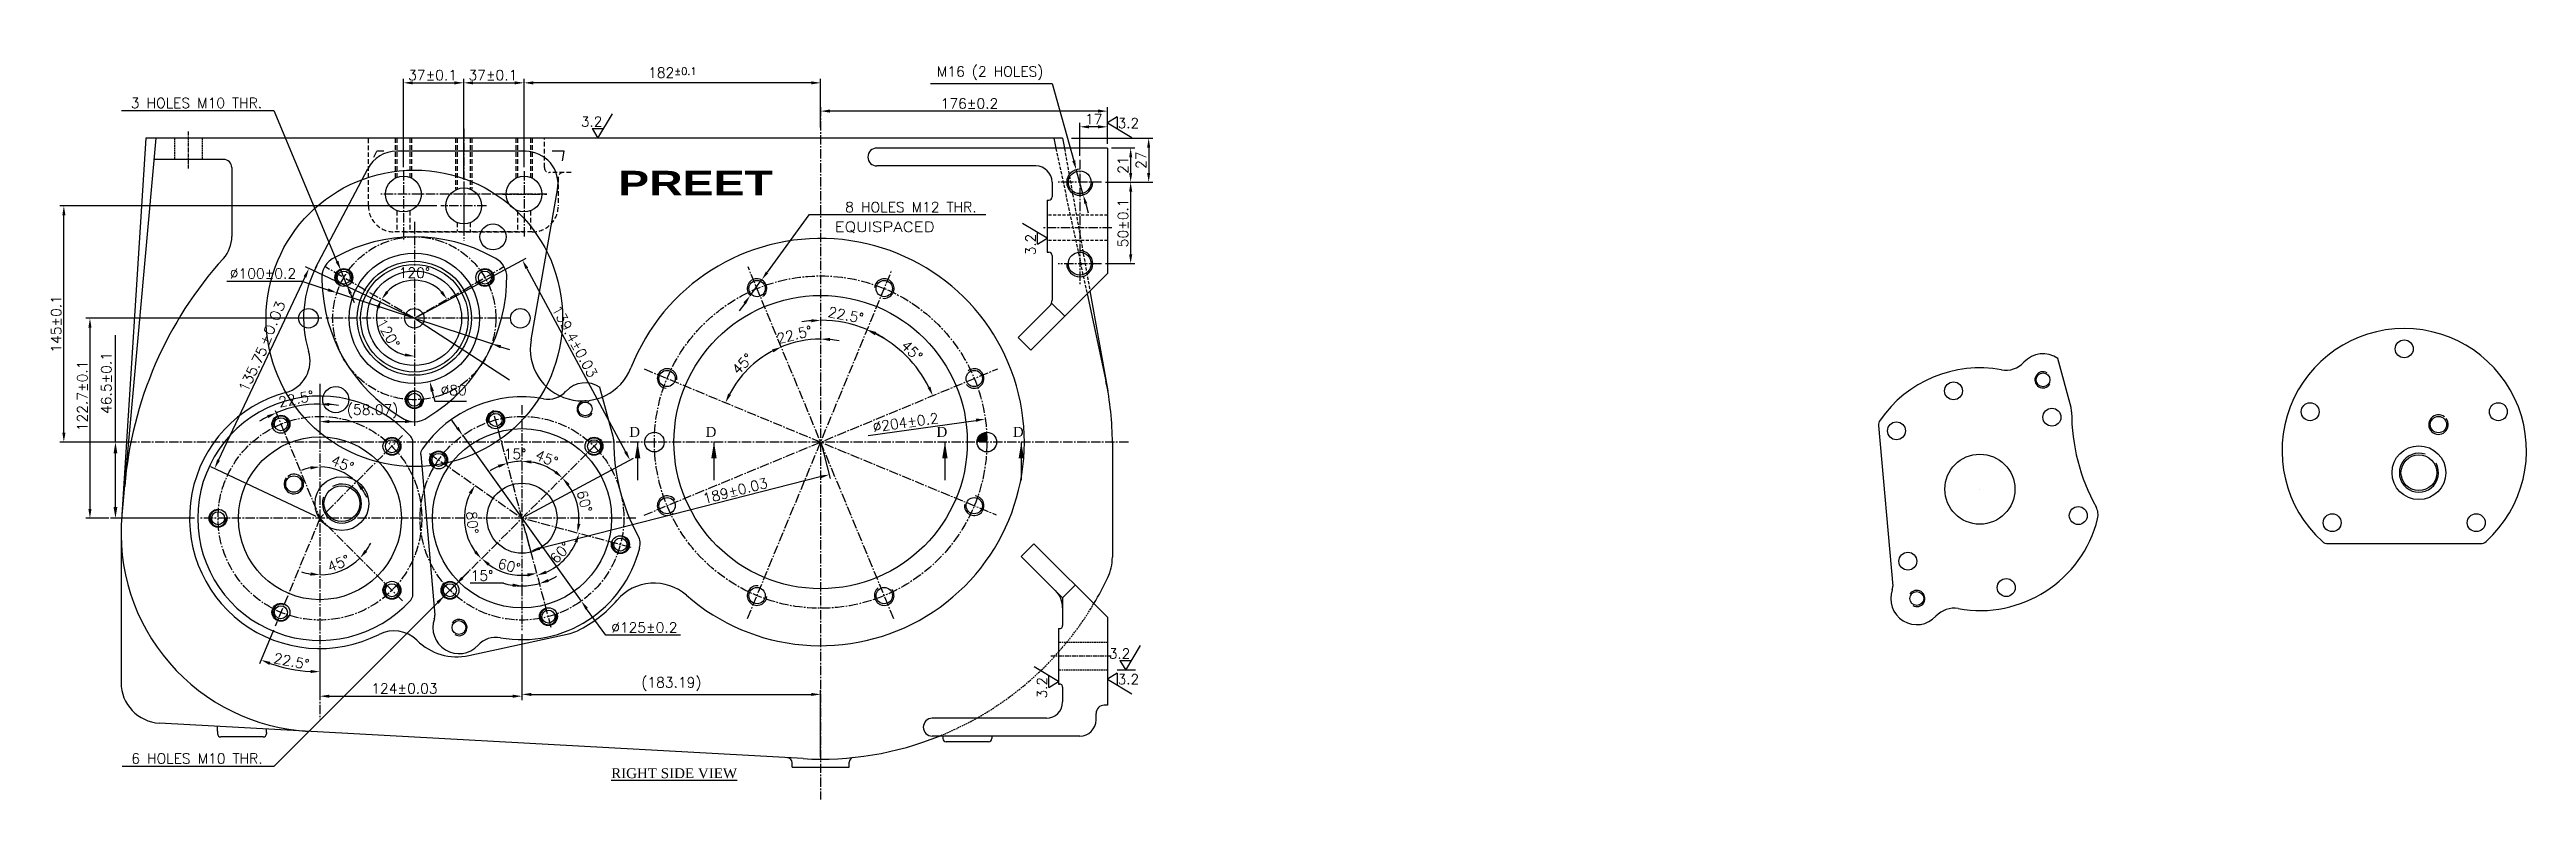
# Model space of a CAD drawing. Header units: millimetres. Extents: x -4466 to 20635, y -2270 to 9154.
# Drawn here: x 3849 to 5369, y 724 to 1184 of the extents above; entities that cross this region are included whole.
import ezdxf
from ezdxf.enums import TextEntityAlignment as Align

# ---------------------------------------------------------------- set-up
doc = ezdxf.new("R2010")
doc.units = ezdxf.units.MM
doc.header["$LTSCALE"] = 0.3
doc.header["$PDSIZE"] = -50
for name, pattern in [('CENTER2', [28.575, 19.05, -3.175, 3.175, -3.175]), ('HIDDEN', [9.525, 6.35, -3.175]), ('HIDDEN2', [4.7625, 3.175, -1.5875])]:
    doc.linetypes.add(name, pattern=pattern)
doc.layers.add('AM_5', color=3, linetype='Continuous', lineweight=25)
for name, color, linetype in [('center', 1, 'CENTER2'), ('dim', 7, 'Continuous'), ('h', 4, 'HIDDEN'), ('hidden', 4, 'HIDDEN2')]:
    doc.layers.add(name, color=color, linetype=linetype)
doc.styles.add('ARIAL-BLACK', font='')
doc.styles.add('ROMANTIC', font='romantic.ttf')
doc.styles.add('rs', font='romans.shx')
doc.styles.get("Standard").update_dxf_attribs({"font": 'romans.shx'})
doc.styles.get('ARIAL-BLACK').set_extended_font_data('Arial Black')
doc.dimstyles.new('AM_ISO$3', dxfattribs={"dimtxt": 2.5, "dimasz": 2.5, "dimexe": 1, "dimexo": 1, "dimgap": 1.5, "dimtad": 1, "dimtoh": 1, "dimdsep": 46, "dimtxsty": 'Standard', "dimcen": 0, "dimclrd": 256, "dimclre": 256, "dimclrt": 2, "dimadec": 3, "dimazin": 2, "dimtp": 0.1, "dimtm": 0.1, "dimtfac": 0.71, "dimtofl": 0, "dimtmove": 0, "dimatfit": 0, "dimfxl": 1, "dimlwd": -1, "dimlwe": -1, "dimarcsym": 1})
doc.dimstyles.new('ISO-25', dxfattribs={"dimscale": 2.5, "dimtxt": 2.5, "dimasz": 2.5, "dimexe": 0.7, "dimexo": 0.625, "dimtad": 1, "dimdec": 3, "dimlfac": -1, "dimzin": 9, "dimdsep": 46, "dimtxsty": 'Standard', "dimcen": 2.5, "dimclrd": 1, "dimclre": 1, "dimclrt": 7, "dimazin": 0, "dimtfac": 0.65, "dimtdec": 3, "dimtmove": 0, "dimatfit": 3, "dimfxl": 0.7, "dimtolj": 1, "dimarcsym": 0})
doc.dimstyles.new('sarab', dxfattribs={"dimscale": 3, "dimtxt": 2.5, "dimasz": 2.3, "dimexe": 1, "dimexo": 1, "dimtad": 1, "dimdec": 3, "dimdsep": 46, "dimtxsty": 'rs', "dimcen": 0, "dimclrd": 1, "dimclre": 1, "dimclrt": 7, "dimadec": 3, "dimazin": 2, "dimtfac": 1, "dimtdec": 3, "dimtmove": 0, "dimatfit": 3, "dimfxl": 1, "dimarcsym": 0})

msp = doc.modelspace()

# ---------------------------------------------------------------- texts
for p in [(4174.83449, 1136.78822), (4504.19189, 1135.90308), (4498.76461, 810.28823), (4504.19189, 794.5032)]:
    msp.add_text('3.2', height=6.1).set_placement(p)
at = {"style": 'ARIAL-BLACK', "width": 1.236616}
msp.add_text('PREET', height=15, dxfattribs=at).set_placement((4197.61832, 1094.667), (4292.62944, 1094.667), align=Align.FIT)
at = {"width": 1.2}
msp.add_text('EQUISPACED', height=6.25, dxfattribs=at).set_placement((4330.48403, 1072.15295))
for p in [(4453.75667, 1057.88162), (4460.75667, 785.846)]:
    msp.add_text('3.2', height=6.1, rotation=90).set_placement(p)
msp.add_text('%%P0.03', height=6.125, rotation=67.8, dxfattribs=at).set_placement((3982.77631, 1001.53347))
at = {"style": 'ROMANTIC'}
for s, p in [('D', (4204.38869, 946.37374)), ('D', (4251.25747, 946.37374)), ('D', (4392.95876, 946.37374)), ('D', (4439.82754, 946.37374)), ('%%URIGHT SIDE VIEW', (4193.34334, 736.87889))]:
    msp.add_text(s, height=6.1, dxfattribs=at).set_placement(p)
at = {"char_height": 6.25, "attachment_point": 5, "rotation": 90, "style": 'rs'}
for s, insert in [('122.7±0.1', (3868.84846, 971.4986)), ('46.5±0.1', (3883.55739, 979.42944))]:
    msp.add_mtext(s, dxfattribs=dict(at, insert=insert))
at = {"color": 7, "insert": (4269.48786, 913.28136), "char_height": 6.25, "attachment_point": 5, "rotation": 14.31179014, "style": 'rs'}
msp.add_mtext('189±0.03', dxfattribs=at)

# ---------------------------------------------------------------- blocks, each defined once
blk = doc.blocks.new('*D237')
at = {"color": 1, "lineweight": -2, "transparency": 16777216}
for p, q in [((4321.9, 1136.2), (4321.9, 1148.8)), ((4492.1, 1146.3), (4327.6, 1146.3)), ((4497.9, 1126.2), (4497.9, 1148.8))]:
    blk.add_line(p, q, dxfattribs=at)
at = {"color": 1, "transparency": 16777216}
for points in [[(4327.6, 1147.3), (4327.6, 1145.4), (4321.9, 1146.3)], [(4492.1, 1147.3), (4492.1, 1145.4), (4497.9, 1146.3)]]:
    blk.add_solid(points, dxfattribs=at)
at = {"layer": 'Defpoints', "color": 0, "transparency": 16777216}
for p in [(4321.9, 1146.3), (4321.9, 1133.7), (4497.9, 1123.7)]:
    blk.add_point(p, dxfattribs=at)
at = {"color": 7, "transparency": 16777216, "insert": (4413.2, 1151), "char_height": 6.25, "attachment_point": 5, "style": 'rs'}
blk.add_mtext('176±0.2', dxfattribs=at)
blk = doc.blocks.new('*D260')
at = {"color": 1, "lineweight": -2, "transparency": 16777216}
blk.add_line((4351.1, 947.2), (4417.2, 956.5), dxfattribs=at)
at = {"color": 1, "transparency": 16777216}
blk.add_solid([(4417.1, 957.5), (4417.3, 955.6), (4422.9, 957.3)], dxfattribs=at)
at = {"layer": 'Defpoints', "color": 0, "transparency": 16777216}
for p in [(4422.9, 957.3), (4220.9, 929)]:
    blk.add_point(p, dxfattribs=at)
at = {"color": 7, "transparency": 16777216, "insert": (4374, 955.2), "char_height": 6.25, "attachment_point": 5, "rotation": 7.9745, "style": 'rs'}
blk.add_mtext('∅204±0.2', dxfattribs=at)
blk = doc.blocks.new('*D238')
at = {"color": 1, "lineweight": -2, "transparency": 16777216}
for p, q in [((4314.6, 1082.7), (4289, 1047.4)), ((4423.3, 1082.7), (4314.6, 1082.7)), ((4278.6, 1033), (4285.7, 1042.7)), ((4275.3, 1028.3), (4271.9, 1023.7))]:
    blk.add_line(p, q, dxfattribs=at)
at = {"color": 1, "transparency": 16777216}
for points in [[(4288.3, 1047.9), (4289.8, 1046.8), (4285.7, 1042.7)], [(4274.5, 1028.9), (4276, 1027.8), (4278.6, 1033)]]:
    blk.add_solid(points, dxfattribs=at)
at = {"layer": 'Defpoints', "color": 0, "transparency": 16777216}
for p in [(4285.7, 1042.7), (4278.6, 1033)]:
    blk.add_point(p, dxfattribs=at)
at = {"color": 7, "transparency": 16777216, "insert": (4377.3, 1087.4), "char_height": 6.25, "attachment_point": 5, "style": 'rs'}
blk.add_mtext('8 HOLES M12 THR. ', dxfattribs=at)
blk = doc.blocks.new('*D261')
at = {"color": 1, "lineweight": -2, "transparency": 16777216}
for start, end in [(114.4129, 123.8258), (90, 105), (71.1742, 80.5871)]:
    blk.add_arc((4138.6, 896.4), 35, start, end, dxfattribs=at)
at = {"color": 1, "transparency": 16777216}
for points in [[(4123.8, 929.2), (4124.5, 927.4), (4129.6, 930.2)], [(4144.3, 930), (4144.4, 931.9), (4138.6, 931.4)]]:
    blk.add_solid(points, dxfattribs=at)
at = {"layer": 'Defpoints', "color": 0, "transparency": 16777216}
for p in [(4120.9, 962.7), (4138.6, 965.8), (4132.6, 930.9), (4138.6, 827.7), (4156.6, 829.4)]:
    blk.add_point(p, dxfattribs=at)
at = {"color": 7, "transparency": 16777216, "insert": (4134.4, 935.9), "char_height": 6.25, "attachment_point": 5, "style": 'rs'}
blk.add_mtext('15°', dxfattribs=at)
blk = doc.blocks.new('*D262')
at = {"color": 1, "lineweight": -2, "transparency": 16777216}
blk.add_arc((4138.6, 896.4), 35, 54.4127, 80.5873, dxfattribs=at)
at = {"color": 1, "transparency": 16777216}
for points in [[(4144.3, 930), (4144.4, 931.9), (4138.6, 931.4)], [(4159.7, 925.6), (4158.4, 924.2), (4163.4, 921.2)]]:
    blk.add_solid(points, dxfattribs=at)
at = {"layer": 'Defpoints', "color": 0, "transparency": 16777216}
for p in [(4138.6, 965.8), (4187.2, 945), (4156.2, 926.8), (4089.6, 847.3), (4138.6, 827.7)]:
    blk.add_point(p, dxfattribs=at)
at = {"color": 7, "transparency": 16777216, "insert": (4153.8, 933.1), "char_height": 6.25, "attachment_point": 5, "rotation": 337.5, "style": 'rs'}
blk.add_mtext('45°', dxfattribs=at)
blk = doc.blocks.new('*D263')
at = {"color": 1, "lineweight": -2, "transparency": 16777216}
blk.add_arc((4138.6, 896.4), 35, 354.4127, 35.5873, dxfattribs=at)
at = {"color": 1, "transparency": 16777216}
for points in [[(4166.4, 916.2), (4167.9, 917.4), (4163.4, 921.2)], [(4174.5, 892.8), (4172.6, 893.2), (4172.5, 887.3)]]:
    blk.add_solid(points, dxfattribs=at)
at = {"layer": 'Defpoints', "color": 0, "transparency": 16777216}
for p in [(4187.2, 945), (4173.5, 899.5), (4138.6, 896.4), (4205.7, 878.4), (4089.6, 847.3)]:
    blk.add_point(p, dxfattribs=at)
at = {"color": 7, "transparency": 16777216, "insert": (4177, 906.7), "char_height": 6.25, "attachment_point": 5, "rotation": 285, "style": 'rs'}
blk.add_mtext('60°', dxfattribs=at)
blk = doc.blocks.new('*D264')
at = {"color": 1, "lineweight": -2, "transparency": 16777216}
blk.add_arc((4138.6, 896.4), 36.3, 294.0948, 335.9052, dxfattribs=at)
at = {"color": 1, "transparency": 16777216}
for points in [[(4170.8, 881.9), (4172.6, 881.3), (4173.7, 887)], [(4153.8, 862.4), (4153.1, 864.2), (4148, 861.4)]]:
    blk.add_solid(points, dxfattribs=at)
at = {"layer": 'Defpoints', "color": 0, "transparency": 16777216}
for p in [(4120.9, 962.7), (4138.6, 896.4), (4159.4, 866.7), (4205.7, 878.4), (4156.6, 829.4)]:
    blk.add_point(p, dxfattribs=at)
at = {"color": 7, "transparency": 16777216, "insert": (4162.2, 875.3), "char_height": 6.25, "attachment_point": 5, "rotation": 48.1478, "style": 'rs'}
blk.add_mtext('60°', dxfattribs=at)
blk = doc.blocks.new('*D265')
at = {"color": 1, "lineweight": -2, "transparency": 16777216}
blk.add_line((4127.3, 856.5), (4106.8, 856.5), dxfattribs=at)
for start, end in [(254.0732, 270), (254.1117, 262.0559), (270, 285), (292.9441, 300.8883)]:
    blk.add_arc((4138.6, 896.4), 41.5, start, end, dxfattribs=at)
at = {"color": 1, "transparency": 16777216}
for points in [[(4133, 856.3), (4132.8, 854.3), (4138.6, 854.9)], [(4155.1, 857.3), (4154.5, 859.1), (4149.4, 856.3)]]:
    blk.add_solid(points, dxfattribs=at)
at = {"layer": 'Defpoints', "color": 0, "transparency": 16777216}
for p in [(4120.9, 962.7), (4138.6, 965.8), (4145.8, 855.5), (4138.6, 827.7), (4156.6, 829.4)]:
    blk.add_point(p, dxfattribs=at)
at = {"color": 7, "transparency": 16777216, "insert": (4114.1, 861.2), "char_height": 6.25, "attachment_point": 5, "style": 'rs'}
blk.add_mtext('15°', dxfattribs=at)
blk = doc.blocks.new('*D266')
at = {"color": 1, "lineweight": -2, "transparency": 16777216}
blk.add_arc((4138.6, 896.4), 35, 234.4254, 275.5746, dxfattribs=at)
at = {"color": 1, "transparency": 16777216}
for points in [[(4117.7, 867.2), (4118.9, 868.7), (4113.9, 871.7)], [(4141.9, 862.5), (4142.2, 860.6), (4147.7, 862.6)]]:
    blk.add_solid(points, dxfattribs=at)
at = {"layer": 'Defpoints', "color": 0, "transparency": 16777216}
for p in [(4120.9, 962.7), (4187.2, 945), (4123.9, 864.7), (4089.6, 847.3), (4156.6, 829.4)]:
    blk.add_point(p, dxfattribs=at)
at = {"color": 7, "transparency": 16777216, "insert": (4130.8, 867.1), "char_height": 6.25, "attachment_point": 5, "rotation": 345, "style": 'rs'}
blk.add_mtext('60°', dxfattribs=at)
blk = doc.blocks.new('*D267')
at = {"color": 1, "lineweight": -2, "transparency": 16777216}
for p, q in [((4098, 855.7), (4090.9, 848.7)), ((4102, 859.8), (4106.1, 863.9)), ((3986.6, 744.2), (4086.9, 844.6)), ((3893.4, 744.2), (3986.6, 744.2))]:
    blk.add_line(p, q, dxfattribs=at)
at = {"color": 1, "transparency": 16777216}
for points in [[(4101.4, 860.5), (4102.7, 859.1), (4098, 855.7)], [(4086.2, 845.3), (4087.5, 843.9), (4090.9, 848.7)]]:
    blk.add_solid(points, dxfattribs=at)
at = {"layer": 'Defpoints', "color": 0, "transparency": 16777216}
for p in [(4098, 855.7), (4090.9, 848.7)]:
    blk.add_point(p, dxfattribs=at)
at = {"color": 7, "transparency": 16777216, "insert": (3939.2, 748.9), "char_height": 6.25, "attachment_point": 5, "style": 'rs'}
blk.add_mtext('6 HOLES M10 THR.', dxfattribs=at)
blk = doc.blocks.new('*D268')
at = {"color": 1, "lineweight": -2, "transparency": 16777216}
for start, end in [(117.2032, 121.9063), (90, 112.5), (80.5937, 85.2968)]:
    blk.add_arc((4014.6, 896.4), 70.1, start, end, dxfattribs=at)
at = {"color": 1, "transparency": 16777216}
for points in [[(3982.2, 959.6), (3983, 957.9), (3987.8, 961.1)], [(4020.3, 965.3), (4020.4, 967.2), (4014.6, 966.5)]]:
    blk.add_solid(points, dxfattribs=at)
at = {"layer": 'Defpoints', "color": 0, "transparency": 16777216}
for p in [(4014.6, 979), (3987.2, 962.7), (4005.5, 965.9), (4014.6, 896.4), (4014.6, 773.1)]:
    blk.add_point(p, dxfattribs=at)
at = {"color": 7, "transparency": 16777216, "insert": (4000.1, 969.7), "char_height": 6.25, "attachment_point": 5, "rotation": 11.25, "style": 'rs'}
blk.add_mtext('22.5°', dxfattribs=at)
blk = doc.blocks.new('*D269')
at = {"color": 1, "lineweight": -2, "transparency": 16777216}
for start, end in [(100.4764, 110.9529), (45, 90), (24.0471, 34.5236)]:
    blk.add_arc((4014.6, 896.4), 31.5, start, end, dxfattribs=at)
at = {"color": 1, "transparency": 16777216}
for points in [[(4008.8, 928.3), (4009, 926.4), (4014.6, 927.9)], [(4039.8, 913.6), (4041.3, 914.9), (4036.9, 918.7)]]:
    blk.add_solid(points, dxfattribs=at)
at = {"layer": 'Defpoints', "color": 0, "transparency": 16777216}
for p in [(4014.6, 979), (4065.3, 947.1), (4030.4, 923.7), (4014.6, 896.4), (4014.6, 773.1)]:
    blk.add_point(p, dxfattribs=at)
at = {"color": 7, "transparency": 16777216, "insert": (4028.5, 929.8), "char_height": 6.25, "attachment_point": 5, "rotation": 337.5, "style": 'rs'}
blk.add_mtext('45°', dxfattribs=at)
blk = doc.blocks.new('*D270')
at = {"color": 1, "lineweight": -2, "transparency": 16777216}
blk.add_line((3986.2, 827.8), (3977.6, 807.1), dxfattribs=at)
blk.add_arc((4014.6, 896.4), 94.2, 250.9979, 266.5021, dxfattribs=at)
at = {"color": 1, "transparency": 16777216}
for points in [[(3983.6, 806.4), (3984.3, 808.2), (3978.6, 809.4)], [(4008.9, 803.3), (4008.9, 801.4), (4014.6, 802.2)]]:
    blk.add_solid(points, dxfattribs=at)
at = {"layer": 'Defpoints', "color": 0, "transparency": 16777216}
for p in [(4014.6, 979), (4014.6, 896.4), (3987.2, 830.2), (3990.3, 805.4), (4014.6, 773.1)]:
    blk.add_point(p, dxfattribs=at)
at = {"color": 7, "transparency": 16777216, "insert": (3997.2, 808.6), "char_height": 6.25, "attachment_point": 5, "rotation": 348.75, "style": 'rs'}
blk.add_mtext('22.5°', dxfattribs=at)
blk = doc.blocks.new('*D247')
at = {"color": 1, "lineweight": -2, "transparency": 16777216}
for start, end in [(270, 315), (324.5114, 334.0227), (250.9773, 260.4886)]:
    blk.add_arc((4014.6, 896.4), 34.7, start, end, dxfattribs=at)
at = {"color": 1, "transparency": 16777216}
for points in [[(4043.6, 875.7), (4042.1, 876.9), (4039.2, 871.9)], [(4009, 863.2), (4008.8, 861.2), (4014.6, 861.7)]]:
    blk.add_solid(points, dxfattribs=at)
at = {"layer": 'Defpoints', "color": 0, "transparency": 16777216}
for p in [(4014.6, 979), (4014.6, 896.4), (4023.6, 862.9), (4065.3, 845.7), (4014.6, 773.1)]:
    blk.add_point(p, dxfattribs=at)
at = {"color": 7, "transparency": 16777216, "insert": (4026.1, 868.7), "char_height": 6.25, "attachment_point": 5, "rotation": 22.5, "style": 'rs'}
blk.add_mtext('45°', dxfattribs=at)
blk = doc.blocks.new('*D248')
at = {"color": 1, "lineweight": -2, "transparency": 16777216}
blk.add_arc((4072.6, 1019.2), 23.3, 44.2052, 135.7948, dxfattribs=at)
at = {"color": 1, "transparency": 16777216}
for points in [[(4056.7, 1034.8), (4055.2, 1035.9), (4052.5, 1030.8)], [(4090, 1035.9), (4088.5, 1034.8), (4092.7, 1030.8)]]:
    blk.add_solid(points, dxfattribs=at)
at = {"layer": 'Defpoints', "color": 0, "transparency": 16777216}
for p in [(4017.7, 1050.9), (4127.5, 1050.9), (4080.5, 1041), (4072.6, 1019.2), (4072.6, 1019.2)]:
    blk.add_point(p, dxfattribs=at)
at = {"color": 7, "transparency": 16777216, "insert": (4072.6, 1047.1), "char_height": 6.25, "attachment_point": 5, "style": 'rs'}
blk.add_mtext('120°', dxfattribs=at)
blk = doc.blocks.new('*D249')
at = {"color": 1, "lineweight": -2, "transparency": 16777216}
for p, q in [((3892.9, 1146.6), (3986.4, 1146.6)), ((3986.4, 1146.6), (4025.1, 1054.1)), ((4031.2, 1039.5), (4027.4, 1048.8)), ((4033.4, 1034.2), (4035.7, 1028.9))]:
    blk.add_line(p, q, dxfattribs=at)
at = {"color": 1, "transparency": 16777216}
for points in [[(4026, 1054.4), (4024.3, 1053.7), (4027.4, 1048.8)], [(4034.3, 1034.6), (4032.6, 1033.9), (4031.2, 1039.5)]]:
    blk.add_solid(points, dxfattribs=at)
at = {"layer": 'Defpoints', "color": 0, "transparency": 16777216}
for p in [(4027.4, 1048.8), (4031.2, 1039.5)]:
    blk.add_point(p, dxfattribs=at)
at = {"color": 7, "transparency": 16777216, "insert": (3938.9, 1151.3), "char_height": 6.25, "attachment_point": 5, "style": 'rs'}
blk.add_mtext('3 HOLES M10 THR.', dxfattribs=at)
blk = doc.blocks.new('*D250')
at = {"color": 1, "lineweight": -2, "transparency": 16777216}
for p, q in [((4098.9, 951.9), (4095.6, 956.6)), ((4102.3, 947.2), (4175, 845.6)), ((4190, 824.6), (4178.3, 840.9)), ((4235.9, 824.6), (4190, 824.6))]:
    blk.add_line(p, q, dxfattribs=at)
at = {"color": 1, "transparency": 16777216}
for points in [[(4099.7, 952.5), (4098.2, 951.4), (4102.3, 947.2)], [(4179.1, 841.5), (4177.6, 840.3), (4175, 845.6)]]:
    blk.add_solid(points, dxfattribs=at)
at = {"layer": 'Defpoints', "color": 0, "transparency": 16777216}
for p in [(4102.3, 947.2), (4175, 845.6)]:
    blk.add_point(p, dxfattribs=at)
at = {"color": 7, "transparency": 16777216, "insert": (4213.7, 829.3), "char_height": 6.25, "attachment_point": 5, "style": 'rs'}
blk.add_mtext('∅125±0.2', dxfattribs=at)
blk = doc.blocks.new('*D251')
at = {"color": 1, "lineweight": -2, "transparency": 16777216}
for p, q in [((3957.6, 1041.9), (4003.5, 1041.9)), ((4003.5, 1041.9), (4019.6, 1036.6)), ((4120.1, 1003.5), (4025.1, 1034.8)), ((4125.5, 1001.7), (4131, 999.9))]:
    blk.add_line(p, q, dxfattribs=at)
at = {"color": 1, "transparency": 16777216}
for points in [[(4019.9, 1037.5), (4019.3, 1035.7), (4025.1, 1034.8)], [(4125.8, 1002.6), (4125.2, 1000.8), (4120.1, 1003.5)]]:
    blk.add_solid(points, dxfattribs=at)
at = {"layer": 'Defpoints', "color": 0, "transparency": 16777216}
for p in [(4025.1, 1034.8), (4120.1, 1003.5)]:
    blk.add_point(p, dxfattribs=at)
at = {"color": 7, "transparency": 16777216, "insert": (3979.7, 1046.6), "char_height": 6.25, "attachment_point": 5, "style": 'rs'}
blk.add_mtext('∅100±0.2', dxfattribs=at)
blk = doc.blocks.new('*D252')
at = {"color": 1, "lineweight": -2, "transparency": 16777216}
blk.add_arc((4072.6, 1019.2), 23.3, 164.2023, 255.7977, dxfattribs=at)
at = {"color": 1, "transparency": 16777216}
for points in [[(4049.3, 1025.9), (4051.1, 1025.1), (4052.4, 1030.8)], [(4067, 997.6), (4066.8, 995.7), (4072.6, 995.9)]]:
    blk.add_solid(points, dxfattribs=at)
at = {"layer": 'Defpoints', "color": 0, "transparency": 16777216}
for p in [(4017.7, 1050.9), (4072.6, 1043.4), (4072.6, 1019.2), (4049.7, 1015.1), (4072.6, 955.8)]:
    blk.add_point(p, dxfattribs=at)
at = {"color": 7, "transparency": 16777216, "insert": (4056.5, 1009.9), "char_height": 6.25, "attachment_point": 5, "rotation": 300, "style": 'rs'}
blk.add_mtext('120°', dxfattribs=at)
blk = doc.blocks.new('*D253')
at = {"color": 1, "lineweight": -2, "transparency": 16777216}
for p, q in [((4014.6, 976.5), (4014.6, 953.2)), ((4072.6, 976.7), (4072.6, 953.2)), ((4020.4, 955.7), (4066.8, 955.7))]:
    blk.add_line(p, q, dxfattribs=at)
at = {"color": 1, "transparency": 16777216}
for points in [[(4020.4, 956.7), (4020.4, 954.8), (4014.6, 955.7)], [(4066.8, 956.7), (4066.8, 954.8), (4072.6, 955.7)]]:
    blk.add_solid(points, dxfattribs=at)
at = {"layer": 'Defpoints', "color": 0, "transparency": 16777216}
for p in [(4014.6, 979), (4072.6, 979.2), (4072.6, 955.7)]:
    blk.add_point(p, dxfattribs=at)
at = {"color": 7, "transparency": 16777216, "insert": (4047, 962), "char_height": 6.25, "attachment_point": 5, "style": 'rs'}
blk.add_mtext('(58.07)', dxfattribs=at)
blk = doc.blocks.new('*D236')
at = {"color": 1, "lineweight": -2, "transparency": 16777216}
for p, q in [((4138.6, 825.2), (4138.6, 784.7)), ((4014.6, 813.9), (4014.6, 784.7)), ((4020.4, 787.2), (4132.9, 787.2))]:
    blk.add_line(p, q, dxfattribs=at)
at = {"color": 1, "transparency": 16777216}
for points in [[(4020.4, 788.1), (4020.4, 786.2), (4014.6, 787.2)], [(4132.9, 788.1), (4132.9, 786.2), (4138.6, 787.2)]]:
    blk.add_solid(points, dxfattribs=at)
at = {"layer": 'Defpoints', "color": 0, "transparency": 16777216}
for p in [(4138.6, 827.7), (4014.6, 816.4), (4138.6, 787.2)]:
    blk.add_point(p, dxfattribs=at)
at = {"color": 7, "transparency": 16777216, "insert": (4066.5, 791.9), "char_height": 6.25, "attachment_point": 5, "style": 'rs'}
blk.add_mtext('124±0.03', dxfattribs=at)
blk = doc.blocks.new('*D254')
at = {"color": 1, "lineweight": -2, "transparency": 16777216}
for p, q in [((4065.9, 1111.9), (4065.9, 1166.2)), ((4071.6, 1163.7), (4097.1, 1163.7)), ((4102.9, 1132.2), (4102.9, 1166.2))]:
    blk.add_line(p, q, dxfattribs=at)
at = {"color": 1, "transparency": 16777216}
for points in [[(4071.6, 1164.6), (4071.6, 1162.7), (4065.9, 1163.7)], [(4097.1, 1164.6), (4097.1, 1162.7), (4102.9, 1163.7)]]:
    blk.add_solid(points, dxfattribs=at)
at = {"layer": 'Defpoints', "color": 0, "transparency": 16777216}
for p in [(4102.9, 1163.7), (4102.9, 1129.7), (4065.9, 1109.4)]:
    blk.add_point(p, dxfattribs=at)
at = {"color": 7, "transparency": 16777216, "insert": (4083.8, 1168.4), "char_height": 6.25, "attachment_point": 5, "style": 'rs'}
blk.add_mtext('37±0.1', dxfattribs=at)
blk = doc.blocks.new('*D255')
at = {"color": 1, "lineweight": -2, "transparency": 16777216}
for p, q in [((4102.9, 1104.6), (4102.9, 1166.2)), ((4108.6, 1163.7), (4134.1, 1163.7)), ((4139.9, 1111.9), (4139.9, 1166.2))]:
    blk.add_line(p, q, dxfattribs=at)
at = {"color": 1, "transparency": 16777216}
for points in [[(4108.6, 1164.6), (4108.6, 1162.7), (4102.9, 1163.7)], [(4134.1, 1164.6), (4134.1, 1162.7), (4139.9, 1163.7)]]:
    blk.add_solid(points, dxfattribs=at)
at = {"layer": 'Defpoints', "color": 0, "transparency": 16777216}
for p in [(4139.9, 1163.7), (4102.9, 1102.1), (4139.9, 1109.4)]:
    blk.add_point(p, dxfattribs=at)
at = {"color": 7, "transparency": 16777216, "insert": (4120.8, 1168.4), "char_height": 6.25, "attachment_point": 5, "style": 'rs'}
blk.add_mtext('37±0.1', dxfattribs=at)
blk = doc.blocks.new('*D256')
at = {"color": 1, "lineweight": -2, "transparency": 16777216}
for p, q in [((4480.9, 1118.9), (4480.9, 1139.2)), ((4492.1, 1136.7), (4486.6, 1136.7)), ((4497.9, 1126.2), (4497.9, 1139.2))]:
    blk.add_line(p, q, dxfattribs=at)
at = {"color": 1, "transparency": 16777216}
for points in [[(4486.6, 1137.6), (4486.6, 1135.7), (4480.9, 1136.7)], [(4492.1, 1137.6), (4492.1, 1135.7), (4497.9, 1136.7)]]:
    blk.add_solid(points, dxfattribs=at)
at = {"layer": 'Defpoints', "color": 0, "transparency": 16777216}
for p in [(4480.9, 1136.7), (4480.9, 1116.4), (4497.9, 1123.7)]:
    blk.add_point(p, dxfattribs=at)
at = {"color": 7, "transparency": 16777216, "insert": (4489.4, 1141.4), "char_height": 6.25, "attachment_point": 5, "style": 'rs'}
blk.add_mtext('17', dxfattribs=at)
blk = doc.blocks.new('*D257')
at = {"color": 1, "lineweight": -2, "transparency": 16777216}
for p, q in [((4500.4, 1123.7), (4514.6, 1123.7)), ((4512.1, 1117.9), (4512.1, 1108.4)), ((4496.6, 1102.7), (4514.6, 1102.7))]:
    blk.add_line(p, q, dxfattribs=at)
at = {"color": 1, "transparency": 16777216}
for points in [[(4511.2, 1117.9), (4513.1, 1117.9), (4512.1, 1123.7)], [(4511.2, 1108.4), (4513.1, 1108.4), (4512.1, 1102.7)]]:
    blk.add_solid(points, dxfattribs=at)
at = {"layer": 'Defpoints', "color": 0, "transparency": 16777216}
for p in [(4497.9, 1123.7), (4494.1, 1102.7), (4512.1, 1102.7)]:
    blk.add_point(p, dxfattribs=at)
at = {"color": 7, "transparency": 16777216, "insert": (4507.4, 1113.2), "char_height": 6.25, "attachment_point": 5, "rotation": 90, "style": 'rs'}
blk.add_mtext('21', dxfattribs=at)
blk = doc.blocks.new('*D258')
at = {"color": 1, "lineweight": -2, "transparency": 16777216}
for p, q in [((4500.4, 1102.7), (4514.6, 1102.7)), ((4512.1, 1096.9), (4512.1, 1058.4)), ((4496.6, 1052.7), (4514.6, 1052.7))]:
    blk.add_line(p, q, dxfattribs=at)
at = {"color": 1, "transparency": 16777216}
for points in [[(4511.2, 1096.9), (4513.1, 1096.9), (4512.1, 1102.7)], [(4511.2, 1058.4), (4513.1, 1058.4), (4512.1, 1052.7)]]:
    blk.add_solid(points, dxfattribs=at)
at = {"layer": 'Defpoints', "color": 0, "transparency": 16777216}
for p in [(4497.9, 1102.7), (4494.1, 1052.7), (4512.1, 1052.7)]:
    blk.add_point(p, dxfattribs=at)
at = {"color": 7, "transparency": 16777216, "insert": (4507.4, 1077.7), "char_height": 6.25, "attachment_point": 5, "rotation": 90, "style": 'rs'}
blk.add_mtext('50±0.1', dxfattribs=at)
blk = doc.blocks.new('*D259')
at = {"color": 1, "lineweight": -2, "transparency": 16777216}
for p, q in [((4086.4, 1088.2), (3855, 1088.2)), ((3857.5, 948.9), (3857.5, 1082.4)), ((3899.5, 943.2), (3855, 943.2))]:
    blk.add_line(p, q, dxfattribs=at)
at = {"color": 1, "transparency": 16777216}
for points in [[(3856.6, 1082.4), (3858.5, 1082.4), (3857.5, 1088.2)], [(3856.6, 948.9), (3858.5, 948.9), (3857.5, 943.2)]]:
    blk.add_solid(points, dxfattribs=at)
at = {"layer": 'Defpoints', "color": 0, "transparency": 16777216}
for p in [(3857.5, 1088.2), (4088.9, 1088.2), (3902, 943.2)]:
    blk.add_point(p, dxfattribs=at)
at = {"color": 7, "transparency": 16777216, "insert": (3852.8, 1015.7), "char_height": 6.25, "attachment_point": 5, "rotation": 90, "style": 'rs'}
blk.add_mtext('145±0.1', dxfattribs=at)
blk = doc.blocks.new('*D246')
at = {"color": 1, "lineweight": -2, "transparency": 16777216}
for p, q in [((4389.3, 1163.3), (4464, 1163.3)), ((4464, 1163.3), (4477.2, 1115.9)), ((4483, 1094.9), (4478.7, 1110.4)), ((4484.6, 1089.4), (4486.1, 1083.9))]:
    blk.add_line(p, q, dxfattribs=at)
at = {"color": 1, "transparency": 16777216}
for points in [[(4478.1, 1116.2), (4476.3, 1115.6), (4478.7, 1110.4)], [(4485.5, 1089.7), (4483.7, 1089.2), (4483, 1094.9)]]:
    blk.add_solid(points, dxfattribs=at)
at = {"layer": 'Defpoints', "color": 0, "transparency": 16777216}
for p in [(4478.7, 1110.4), (4483, 1094.9)]:
    blk.add_point(p, dxfattribs=at)
at = {"color": 7, "transparency": 16777216, "insert": (4425.9, 1169.6), "char_height": 6.25, "attachment_point": 5, "style": 'rs'}
blk.add_mtext('M16 (2 HOLES)', dxfattribs=at)
blk = doc.blocks.new('*D235')
at = {"color": 1, "lineweight": -2, "transparency": 16777216}
for p, q in [((4074.8, 1020.3), (4141.1, 1056)), ((4141.6, 1049.8), (4202.2, 937.1)), ((4140.8, 897.6), (4207.1, 933.3))]:
    blk.add_line(p, q, dxfattribs=at)
at = {"color": 1, "transparency": 16777216}
for points in [[(4142.5, 1050.2), (4140.8, 1049.3), (4138.9, 1054.8)], [(4203.1, 937.6), (4201.4, 936.7), (4204.9, 932.1)]]:
    blk.add_solid(points, dxfattribs=at)
at = {"layer": 'Defpoints', "color": 0, "transparency": 16777216}
for p in [(4072.6, 1019.2), (4204.9, 932.1), (4138.6, 896.4)]:
    blk.add_point(p, dxfattribs=at)
at = {"color": 7, "transparency": 16777216, "insert": (4171, 1005), "char_height": 6.25, "attachment_point": 5, "rotation": 298.2841, "style": 'rs'}
blk.add_mtext('139.4±0.03', dxfattribs=at)
blk = doc.blocks.new('*D243')
at = {"color": 1, "lineweight": -2, "transparency": 16777216}
for p, q in [((4475.9, 1129.7), (4525.7, 1129.7)), ((4523.2, 1123.9), (4523.2, 1108.4)), ((4496.6, 1102.7), (4525.7, 1102.7))]:
    blk.add_line(p, q, dxfattribs=at)
at = {"color": 1, "transparency": 16777216}
for points in [[(4522.2, 1123.9), (4524.1, 1123.9), (4523.2, 1129.7)], [(4522.2, 1108.4), (4524.1, 1108.4), (4523.2, 1102.7)]]:
    blk.add_solid(points, dxfattribs=at)
at = {"layer": 'Defpoints', "color": 0, "transparency": 16777216}
for p in [(4473.4, 1129.7), (4494.1, 1102.7), (4523.2, 1102.7)]:
    blk.add_point(p, dxfattribs=at)
at = {"color": 7, "transparency": 16777216, "insert": (4518.5, 1116.2), "char_height": 6.25, "attachment_point": 5, "rotation": 90, "style": 'rs'}
blk.add_mtext('27', dxfattribs=at)
blk = doc.blocks.new('_DatumFilled')
at = {"color": 0, "linetype": 'ByBlock'}
blk.add_solid([(0, 0.58), (-1, 0), (0, -0.58)], dxfattribs=at)
blk = doc.blocks.new('*D244')
at = {"color": 1, "lineweight": -2, "transparency": 16777216}
blk.add_arc((4138.6, 896.4), 35.3, 154.3518, 215.6482, dxfattribs=at)
at = {"color": 1, "transparency": 16777216}
for points in [[(4106, 912.2), (4107.7, 911.2), (4109.8, 916.6)], [(4110.7, 876.5), (4109.3, 875.2), (4113.7, 871.5)]]:
    blk.add_solid(points, dxfattribs=at)
at = {"layer": 'Defpoints', "color": 0, "transparency": 16777216}
for p in [(4187.2, 945), (4081.8, 936.2), (4103.7, 901.5), (4138.6, 896.4), (4089.6, 847.3)]:
    blk.add_point(p, dxfattribs=at)
at = {"color": 7, "transparency": 16777216, "insert": (4108.2, 893.7), "char_height": 6.25, "attachment_point": 5, "rotation": 275, "style": 'rs'}
blk.add_mtext('80°', dxfattribs=at)
blk = doc.blocks.new('*D245')
at = {"color": 1, "lineweight": -2, "transparency": 16777216}
for p, q in [((4070.3, 1020.2), (4005.7, 1050.7)), ((3952.4, 932.1), (4005.5, 1044.5)), ((4012.4, 897.5), (3947.7, 928))]:
    blk.add_line(p, q, dxfattribs=at)
at = {"color": 1, "transparency": 16777216}
for points in [[(4004.6, 1044.9), (4006.3, 1044.1), (4007.9, 1049.7)], [(3951.6, 932.5), (3953.3, 931.7), (3950, 926.9)]]:
    blk.add_solid(points, dxfattribs=at)
at = {"layer": 'Defpoints', "color": 0, "transparency": 16777216}
for p in [(4007.9, 1049.7), (4072.6, 1019.2), (4014.6, 896.4)]:
    blk.add_point(p, dxfattribs=at)
at = {"color": 7, "transparency": 16777216, "insert": (3973.6, 988), "char_height": 6.25, "attachment_point": 5, "rotation": 64.7281, "style": 'rs'}
blk.add_mtext('135.75', dxfattribs=at)
blk = doc.blocks.new('*D239')
at = {"color": 1, "lineweight": -2, "transparency": 16777216}
for start, end in [(90, 112.5), (79.579, 84.7895), (117.7105, 122.921)]:
    blk.add_arc((4321.9, 943.2), 63.2, start, end, dxfattribs=at)
at = {"color": 1, "transparency": 16777216}
for points in [[(4327.6, 1005.2), (4327.7, 1007.1), (4321.9, 1006.4)], [(4292.1, 1000), (4292.9, 998.3), (4297.7, 1001.6)]]:
    blk.add_solid(points, dxfattribs=at)
at = {"layer": 'Defpoints', "color": 0, "transparency": 16777216}
for p in [(4321.9, 1148.7), (4276.3, 1053.3), (4313.6, 1005.9), (4396.8, 762.3), (4321.9, 723.8)]:
    blk.add_point(p, dxfattribs=at)
at = {"color": 7, "transparency": 16777216, "insert": (4305.8, 1009.1), "char_height": 6.25, "attachment_point": 5, "rotation": 13.7418, "style": 'rs'}
blk.add_mtext('22.5°', dxfattribs=at)
blk = doc.blocks.new('*D240')
at = {"color": 1, "lineweight": -2, "transparency": 16777216}
for start, end in [(94.4086, 98.8173), (67.5, 90), (58.6827, 63.0914)]:
    blk.add_arc((4321.9, 943.2), 74.7, start, end, dxfattribs=at)
at = {"color": 1, "transparency": 16777216}
for points in [[(4316.1, 1018.6), (4316.2, 1016.7), (4321.9, 1017.9)], [(4355.3, 1008.9), (4356.1, 1010.7), (4350.5, 1012.2)]]:
    blk.add_solid(points, dxfattribs=at)
at = {"layer": 'Defpoints', "color": 0, "transparency": 16777216}
for p in [(4321.9, 1148.7), (4366.8, 1051.5), (4341.2, 1015.4), (4247, 762.3), (4321.9, 723.8)]:
    blk.add_point(p, dxfattribs=at)
at = {"color": 7, "transparency": 16777216, "insert": (4337.4, 1021.1), "char_height": 6.25, "attachment_point": 5, "rotation": 348.75, "style": 'rs'}
blk.add_mtext('22.5°', dxfattribs=at)
blk = doc.blocks.new('*D241')
at = {"color": 1, "lineweight": -2, "transparency": 16777216}
blk.add_arc((4321.9, 943.2), 63.2, 117.7184, 152.2816, dxfattribs=at)
at = {"color": 1, "transparency": 16777216}
for points in [[(4292.1, 999.9), (4292.9, 998.2), (4297.7, 1001.5)], [(4266.9, 972.1), (4265.1, 972.9), (4263.5, 967.3)]]:
    blk.add_solid(points, dxfattribs=at)
at = {"layer": 'Defpoints', "color": 0, "transparency": 16777216}
for p in [(4277.3, 1050.7), (4213.5, 988), (4283.4, 993.3), (4429.5, 898.6), (4366.8, 834.8)]:
    blk.add_point(p, dxfattribs=at)
at = {"color": 7, "transparency": 16777216, "insert": (4273.9, 991.1), "char_height": 6.25, "attachment_point": 5, "rotation": 45, "style": 'rs'}
blk.add_mtext('45°', dxfattribs=at)
blk = doc.blocks.new('*D242')
at = {"color": 1, "lineweight": -2, "transparency": 16777216}
blk.add_arc((4321.9, 943.2), 74.5, 26.9214, 63.0786, dxfattribs=at)
at = {"color": 1, "transparency": 16777216}
for points in [[(4355.2, 1008.7), (4356, 1010.5), (4350.4, 1012)], [(4389.2, 977.3), (4387.5, 976.5), (4390.7, 971.7)]]:
    blk.add_solid(points, dxfattribs=at)
at = {"layer": 'Defpoints', "color": 0, "transparency": 16777216}
for p in [(4365.6, 1048.7), (4381, 988.5), (4430.7, 988.2), (4213.5, 898.3), (4277, 834.9)]:
    blk.add_point(p, dxfattribs=at)
at = {"color": 7, "transparency": 16777216, "insert": (4377.9, 999.2), "char_height": 6.25, "attachment_point": 5, "rotation": 315, "style": 'rs'}
blk.add_mtext('45°', dxfattribs=at)
blk = doc.blocks.new('*D233')
at = {"color": 1, "lineweight": -2, "transparency": 16777216}
for p, q in [((4138.6, 822.7), (4138.6, 785.8)), ((4321.9, 749.9), (4321.9, 790.8)), ((4144.4, 788.3), (4316.1, 788.3))]:
    blk.add_line(p, q, dxfattribs=at)
at = {"color": 1, "transparency": 16777216}
for points in [[(4144.4, 789.2), (4144.4, 787.3), (4138.6, 788.3)], [(4316.1, 789.2), (4316.1, 787.3), (4321.9, 788.3)]]:
    blk.add_solid(points, dxfattribs=at)
at = {"layer": 'Defpoints', "color": 0, "transparency": 16777216}
for p in [(4138.6, 825.2), (4321.9, 788.3), (4321.9, 747.4)]:
    blk.add_point(p, dxfattribs=at)
at = {"color": 7, "transparency": 16777216, "insert": (4230.3, 794.6), "char_height": 6.25, "attachment_point": 5, "style": 'rs'}
blk.add_mtext('(183.19) ', dxfattribs=at)
blk = doc.blocks.new('*D234')
at = {"color": 1, "lineweight": -2, "transparency": 16777216}
for p, q in [((4139.9, 1111.9), (4139.9, 1166.2)), ((4316.1, 1163.7), (4145.6, 1163.7)), ((4321.9, 1136.2), (4321.9, 1166.2))]:
    blk.add_line(p, q, dxfattribs=at)
at = {"color": 1, "transparency": 16777216}
for points in [[(4145.6, 1164.6), (4145.6, 1162.7), (4139.9, 1163.7)], [(4316.1, 1164.6), (4316.1, 1162.7), (4321.9, 1163.7)]]:
    blk.add_solid(points, dxfattribs=at)
at = {"layer": 'Defpoints', "color": 0, "transparency": 16777216}
for p in [(4139.9, 1163.7), (4321.9, 1133.7), (4139.9, 1109.4)]:
    blk.add_point(p, dxfattribs=at)
at = {"color": 7, "transparency": 16777216, "insert": (4230.9, 1169.9), "char_height": 6.25, "attachment_point": 5, "style": 'rs'}
blk.add_mtext('182{}{\\A0;{\\H1.5x;}{\\A2;\\H0.71x;\\C2;%%p0.1}}', dxfattribs=at)
blk = doc.blocks.new('A$C38E26127')
at = {"color": 4}
for centre, radius in [((-43.3, 25), 5.5), ((0, 0), 35), ((0, 0), 33), ((43.3, 25), 5.5), ((0, -50), 5.5)]:
    blk.add_circle(centre, radius, dxfattribs=at)
for centre, radius, start, end in [((0, -50), 100, 61.0225, 118.9775), ((-43.3, 25), 13.5, 112.404, 187.596), ((43.3, 25), 13.5, 7.596, 67.596), ((43.3, 25), 100, 181.0225, 238.9775), ((-43.3, 25), 100, 301.0225, 1.0225), ((0, -50), 13.5, 232.404, 307.596)]:
    blk.add_arc(centre, radius, start, end, dxfattribs=at)
blk = doc.blocks.new('*U272')
at = {"color": 3}
blk.add_circle((0, 0), 8, dxfattribs=at)
blk = doc.blocks.new('*U273')
at = {"color": 0, "linetype": 'ByBlock', "lineweight": -2, "transparency": 16777216, "rotation": 180}
blk.add_blockref('*U272', (4014.3, 1056.9), dxfattribs=at)
at = {"color": 0, "linetype": 'ByBlock', "lineweight": -2, "transparency": 16777216}
blk.add_blockref('*U272', (4130.9, 981.4), dxfattribs=at)
blk = doc.blocks.new('A$C0A553350')
at = {"color": 2, "ltscale": 10}
for p, q in [((55.9, 50.1), (47.8, 80.3)), ((-62.1, 39.1), (-53.5, -59.5))]:
    blk.add_line(p, q, dxfattribs=at)
for centre, radius in [((-16.2, 60.4), 5.5), ((38.8, 67.1), 4.25), ((44.2, 44.2), 5.5), ((-51.2, 35.8), 5.5), ((0, 0), 21.5), ((60.4, -16.2), 5.5), ((-44.2, -44.2), 5.5), ((16.2, -60.4), 5.5), ((-38.7, -67.1), 4.25)]:
    blk.add_circle(centre, radius, dxfattribs=at)
for centre, radius, start, end in [((15.9, 88.1), 15, 259.764, 317.4914), ((38.8, 67.1), 16, 55.3727, 137.4914), ((0, 0), 74.5, 79.764, 145.3363), ((38.8, 67.1), 5, 60, 327.6922), ((46.3, 47.5), 10, 359.8807, 15), ((176.3, 47.2), 120, 179.8807, 208.9727), ((-57.2, 39.5), 5, 145.3363, 185), ((62.5, -15.7), 10, 345.8786, 28.9727), ((0, 0), 74.5, 259.7595, 345.8786), ((-58.5, -60), 5, 340.1594, 5), ((-38.7, -67.1), 16, 160.1594, 317.435), ((-38.7, -67.1), 5, 240, 147.6922), ((-15.9, -88.1), 15, 79.7595, 137.435)]:
    blk.add_arc(centre, radius, start, end, dxfattribs=at)
at = {"layer": 'center', "color": 2, "ltscale": 10}
blk.add_line((0, 0), (0, 0), dxfattribs=at)
at = {"layer": 'dim', "color": 2, "ltscale": 10}
blk.add_arc((0, 0), 77.5, 253.357, 253.527, dxfattribs=at)
blk = doc.blocks.new('A$C6E770C7B')
at = {"color": 6, "ltscale": 10}
blk.add_line((-46.9, -57), (46.9, -57), dxfattribs=at)
for centre, radius in [((0, 62.5), 5.5), ((-57.7, 23.9), 5.5), ((21, 16), 5), ((57.7, 23.9), 5.5), ((9, -13.5), 16.5), ((9, -13.5), 11), ((-44.2, -44.2), 5.5), ((44.2, -44.2), 5.5)]:
    blk.add_circle(centre, radius, dxfattribs=at)
for centre, radius, start, end in [((0, 0), 75, 312.0246, 227.9754), ((21, 16), 6, 51.8028, 38.1972), ((9, -13.5), 12, 70.9014, 28.6479), ((-46.9, -52), 5, 227.9754, 270), ((46.9, -52), 5, 270, 312.0246)]:
    blk.add_arc(centre, radius, start, end, dxfattribs=at)
blk = doc.blocks.new('*D276')
at = {"layer": 'AM_5', "linetype": 'ByBlock', "transparency": 16777216}
for p, q in [((4083.6, 974.2), (4085.1, 968.2)), ((4085.1, 968.2), (4104.6, 968.2))]:
    blk.add_line(p, q, dxfattribs=at)
at = {"layer": 'AM_5', "transparency": 16777216}
blk.add_solid([(4084.6, 974.5), (4082.6, 974), (4082.1, 980.3)], dxfattribs=at)
at = {"layer": 'Defpoints', "color": 0, "transparency": 16777216}
for p in [(4063.1, 1058), (4082.1, 980.3)]:
    blk.add_point(p, dxfattribs=at)
at = {"layer": 'AM_5', "color": 2, "transparency": 16777216, "insert": (4096.7, 975), "char_height": 6.25, "attachment_point": 5}
blk.add_mtext('∅80', dxfattribs=at)

# ---------------------------------------------------------------- dimensions: what is measured, and where the dimension line sits
for p1, p2, text, override, picture, middle in [((4031.21943, 1039.54205), (4027.35893, 1048.76683), '3 HOLES M10 THR.', {"dimscale": 2.5, "dimtoh": 1, "dimdec": 2, "dimcen": 2.5, "dimadec": 1, "dimtdec": 2}, '*D249', (3938.8818, 1146.57634)), ((4483.03422, 1094.94703), (4478.74668, 1110.36186), 'M16 (2 HOLES)', {"dimscale": 2.5, "dimtoh": 1, "dimdec": 2, "dimcen": 2.5, "dimadec": 1, "dimtdec": 2}, '*D246', (4425.86177, 1163.26721)), ((4278.62623, 1032.97261), (4285.66018, 1042.69494), '8 HOLES M12 THR. ', {"dimscale": 2.5, "dimtoh": 1, "dimdec": 2, "dimcen": 2.5, "dimadec": 2, "dimtdec": 2}, '*D238', (4377.34738, 1082.72893)), ((4097.97898, 855.74863), (4090.91357, 848.67191), '6 HOLES M10 THR.', {"dimscale": 2.5, "dimtoh": 1, "dimdec": 2, "dimcen": 2.5, "dimadec": 2, "dimtdec": 2}, '*D267', (3939.23909, 744.22627))]:
    dim = msp.add_diameter_dim_2p(p1=p1, p2=p2, text=text, dimstyle='sarab', override=override)
    dim.commit()
    dim.dimension.update_dxf_attribs({"geometry": picture, "text_midpoint": middle, "dimtype": 163})
for base, p1, p2, override, picture, middle in [((4102.89045, 1163.68105), (4065.89045, 1109.36314), (4102.89045, 1129.65444), {"dimscale": 2.5, "dimtoh": 1, "dimdec": 2, "dimcen": 2.5, "dimadec": 1, "dimtol": 1, "dimtp": 0.1, "dimtm": 0.1, "dimtdec": 2}, '*D254', (4083.76545, 1163.68105)), ((4139.89045, 1163.68105), (4102.89045, 1102.11314), (4139.89045, 1109.36314), {"dimscale": 2.5, "dimtoh": 1, "dimdec": 2, "dimcen": 2.5, "dimadec": 1, "dimtol": 1, "dimtp": 0.1, "dimtm": 0.1, "dimtdec": 2}, '*D255', (4120.76545, 1163.68105)), ((4321.89045, 1146.31566), (4497.89045, 1123.65444), (4321.89045, 1133.65444), {"dimscale": 2.5, "dimgap": 0.625, "dimdec": 2, "dimadec": 2, "dimtol": 1, "dimlim": 0, "dimtp": 0.2, "dimtm": 0.2, "dimtdec": 2, "dimatfit": 0}, '*D237', (4413.15892, 1146.31566)), ((4480.89045, 1136.66956), (4497.89045, 1123.65444), (4480.89045, 1116.36749), {"dimscale": 2.5, "dimtoh": 1, "dimdec": 2, "dimcen": 2.5, "dimadec": 1, "dimtdec": 2}, '*D256', (4489.39045, 1136.66956)), ((4138.64045, 787.17636), (4014.64045, 816.40444), (4138.64045, 827.7349), {"dimscale": 2.5, "dimtoh": 1, "dimdec": 2, "dimcen": 2.5, "dimadec": 1, "dimtol": 1, "dimtp": 0.03, "dimtm": 0.03, "dimtdec": 2}, '*D236', (4066.5483, 787.17636))]:
    dim = msp.add_linear_dim(base=base, p1=p1, p2=p2, dimstyle='sarab', override=override)
    dim.commit()
    dim.dimension.update_dxf_attribs({"geometry": picture, "text_midpoint": middle, "dimtype": 160})
dim = msp.add_linear_dim(base=(4139.89045, 1163.68105), p1=(4321.89045, 1133.65444), p2=(4139.89045, 1109.36314), text='<>{}{\\A0;{\\H1.5x;}{\\A2;\\H0.71x;\\C2;%%p0.1}}', dimstyle='sarab', override={"dimscale": 2.5, "dimdec": 2, "dimadec": 2, "dimtp": 0.1, "dimtm": 0.1, "dimtfac": 0.71, "dimtdec": 2, "dimatfit": 0, "dimtzin": 8})
dim.commit()
dim.dimension.update_dxf_attribs({"geometry": '*D234', "text_midpoint": (4230.89045, 1169.93105)})
for base, line1, line2, override, picture, middle in [((4341.2364, 1015.35451), ((4366.78574, 1051.54126), (4246.97078, 762.28236)), ((4321.89045, 1148.66917), (4321.89045, 723.77843)), {"dimscale": 2.5, "dimtoh": 1, "dimdec": 2, "dimcen": 2.5, "dimadec": 1, "dimtdec": 2, "dimldrblk": 'DatumFilled'}, '*D240', (4337.38735, 1021.06264)), ((4080.54304, 1041.004), ((4072.59045, 1019.15444), (4017.68631, 1050.85336)), ((4072.59045, 1019.15444), (4127.49459, 1050.85336)), {"dimscale": 2.5, "dimtoh": 1, "dimdec": 2, "dimcen": 2.5, "dimadec": 1, "dimtdec": 2}, '*D248', (4072.59045, 1047.09376)), ((4049.6873, 1015.116), ((4072.59045, 1043.4135), (4072.59045, 955.7566)), ((4072.59045, 1019.15444), (4017.68631, 1050.85336)), {"dimscale": 2.5, "dimtoh": 1, "dimdec": 2, "dimcen": 2.5, "dimadec": 1, "dimtdec": 2}, '*D252', (4056.50925, 1009.86996)), ((4283.44448, 993.2582), ((4213.50363, 988.04973), (4429.50464, 898.57918)), ((4366.78574, 834.76763), (4277.33697, 1050.71605)), {"dimscale": 2.5, "dimtoh": 1, "dimdec": 2, "dimcen": 2.5, "dimadec": 1, "dimtdec": 2, "dimldrblk": 'DatumFilled'}, '*D241', (4273.91898, 991.12591)), ((4381.02, 988.52614), ((4213.50363, 898.25915), (4430.6811, 988.217)), ((4277.04502, 834.888), (4365.62549, 1048.74017)), {"dimscale": 2.5, "dimtoh": 1, "dimdec": 2, "dimcen": 2.5, "dimadec": 1, "dimtdec": 2, "dimldrblk": 'DatumFilled'}, '*D242', (4377.90651, 999.1705)), ((4005.49467, 965.87355), ((3987.20054, 962.65023), (4014.64045, 896.40444)), ((4014.64045, 978.99478), (4014.64045, 773.13308)), {"dimscale": 2.5, "dimtoh": 1, "dimdec": 2, "dimcen": 2.5, "dimadec": 1, "dimtdec": 2}, '*D268', (4000.05627, 969.72408)), ((3990.25962, 805.41396), ((4014.64045, 896.40444), (3987.20054, 830.15865)), ((4014.64045, 978.99478), (4014.64045, 773.13308)), {"dimscale": 2.5, "dimtoh": 1, "dimdec": 2, "dimcen": 2.5, "dimadec": 1, "dimtdec": 2}, '*D270', (3997.17737, 808.61163)), ((4023.61562, 862.90865), ((4065.34278, 845.70211), (4014.64045, 896.40444)), ((4014.64045, 978.99478), (4014.64045, 773.13308)), {"dimscale": 2.5, "dimtoh": 1, "dimdec": 2, "dimcen": 2.5, "dimadec": 1, "dimtdec": 2}, '*D247', (4026.11708, 868.69739)), ((4030.38579, 923.67617), ((4014.64045, 978.99478), (4014.64045, 773.13308)), ((4065.34278, 947.10678), (4014.64045, 896.40444)), {"dimscale": 2.5, "dimtoh": 1, "dimdec": 2, "dimcen": 2.5, "dimadec": 1, "dimtdec": 2}, '*D269', (4028.48524, 929.82872)), ((4156.16057, 926.75017), ((4089.57464, 847.33863), (4187.19715, 944.96114)), ((4138.64045, 965.79398), (4138.64045, 827.7349)), {"dimscale": 2.5, "dimtoh": 1, "dimdec": 2, "dimcen": 2.5, "dimadec": 2, "dimtdec": 2}, '*D262', (4153.84359, 933.10808)), ((4123.85186, 864.69021), ((4156.59978, 829.3793), (4120.86746, 962.73413)), ((4089.57464, 847.33863), (4187.19715, 944.96114)), {"dimscale": 2.5, "dimtoh": 1, "dimdec": 2, "dimcen": 2.5, "dimadec": 2, "dimtdec": 2}, '*D266', (4130.79686, 867.13178)), ((4145.84757, 855.53083), ((4156.59978, 829.3793), (4120.86746, 962.73413)), ((4138.64045, 965.79398), (4138.64045, 827.7349)), {"dimscale": 2.5, "dimtoh": 1, "dimdec": 2, "dimcen": 2.5, "dimadec": 2, "dimtdec": 2}, '*D265', (4114.13527, 861.181)), ((4103.74523, 901.51584), ((4081.79987, 936.20464), (4138.64045, 896.40444)), ((4089.57464, 847.33863), (4187.19715, 944.96114)), {"dimscale": 2.5, "dimtoh": 1, "dimdec": 2, "dimcen": 2.5, "dimadec": 1, "dimtdec": 2, "dimldrblk": 'DatumFilled'}, '*D244', (4108.17673, 893.73921)), ((4173.54734, 899.4584), ((4089.57464, 847.33863), (4187.19715, 944.96114)), ((4205.66559, 878.44511), (4138.64045, 896.40444)), {"dimscale": 2.5, "dimtoh": 1, "dimdec": 2, "dimcen": 2.5, "dimadec": 2, "dimtdec": 2}, '*D263', (4177.01449, 906.68674))]:
    dim = msp.add_angular_dim_2l(base=base, line1=line1, line2=line2, dimstyle='sarab', override=override)
    dim.commit()
    dim.dimension.update_dxf_attribs({"geometry": picture, "text_midpoint": middle})
for base, line1, line2, override, picture, middle in [((4313.63468, 1005.86323), ((4321.89045, 1148.66917), (4321.89045, 723.77843)), ((4276.27727, 1053.27441), (4396.81012, 762.28236)), {"dimscale": 2.5, "dimtoh": 1, "dimdec": 2, "dimcen": 2.5, "dimadec": 1, "dimtdec": 2, "dimldrblk": 'DatumFilled'}, '*D239', (4306.86559, 1004.59388)), ((4132.55595, 930.91136), ((4156.59978, 829.3793), (4120.86746, 962.73413)), ((4138.64045, 965.79398), (4138.64045, 827.7349)), {"dimscale": 2.5, "dimtoh": 1, "dimdec": 2, "dimcen": 2.5, "dimadec": 2, "dimtdec": 2}, '*D261', (4134.44616, 931.19175)), ((4159.43951, 866.7003), ((4205.66559, 878.44511), (4138.64045, 896.40444)), ((4156.59978, 829.3793), (4120.86746, 962.73413)), {"dimscale": 2.5, "dimtoh": 1, "dimdec": 2, "dimcen": 2.5, "dimadec": 2, "dimtdec": 2}, '*D264', (4165.65092, 872.20999))]:
    dim = msp.add_angular_dim_2l(base=base, line1=line1, line2=line2, dimstyle='sarab', override=override)
    dim.commit()
    dim.dimension.update_dxf_attribs({"geometry": picture, "text_midpoint": middle, "dimtype": 162})
for base, p1, p2, override, picture, middle in [((4523.15607, 1102.65444), (4473.4033, 1129.65444), (4494.13894, 1102.65444), {"dimscale": 2.5, "dimtoh": 1, "dimdec": 2, "dimcen": 2.5, "dimadec": 1, "dimtdec": 2, "dimldrblk": 'DatumFilled'}, '*D243', (4518.46857, 1116.15444)), ((4512.11316, 1102.65444), (4497.89045, 1123.65444), (4494.13894, 1102.65444), {"dimscale": 2.5, "dimdec": 2, "dimcen": 2.5, "dimadec": 1, "dimtdec": 2}, '*D257', (4507.42566, 1113.15444)), ((4512.11316, 1052.65444), (4497.89045, 1102.65444), (4494.13894, 1052.65444), {"dimscale": 2.5, "dimgap": 0.625, "dimdec": 2, "dimcen": 2.5, "dimadec": 1, "dimtol": 1, "dimlim": 0, "dimtp": 0.1, "dimtm": 0.1, "dimtdec": 2}, '*D258', (4507.42566, 1077.65444)), ((3857.52533, 1088.15444), (3901.99862, 943.15444), (4088.93175, 1088.15444), {"dimscale": 2.5, "dimgap": 0.625, "dimdec": 2, "dimcen": 2.5, "dimadec": 1, "dimtol": 1, "dimlim": 0, "dimtp": 0.1, "dimtm": 0.1, "dimtdec": 2}, '*D259', (3852.83783, 1015.65444))]:
    dim = msp.add_linear_dim(base=base, p1=p1, p2=p2, angle=90, dimstyle='sarab', override=override)
    dim.commit()
    dim.dimension.update_dxf_attribs({"geometry": picture, "text_midpoint": middle})
dim = msp.add_linear_dim(base=(4007.93165, 1049.67972), p1=(4014.64045, 896.40444), p2=(4072.59045, 1019.15444), angle=64.72810896, text='135.75', dimstyle='sarab', override={"dimscale": 2.5, "dimgap": 0.625, "dimtoh": 1, "dimdec": 2, "dimcen": 2.5, "dimadec": 1, "dimtol": 1, "dimlim": 0, "dimtp": 0.03, "dimtm": 0.03, "dimtdec": 2, "dimldrblk": 'DatumFilled'})
dim.commit()
dim.dimension.update_dxf_attribs({"geometry": '*D245', "text_midpoint": (3977.87906, 986.02216), "dimtype": 161})
for p1, p2, override, picture, middle in [((4120.07619, 1003.49863), (4025.10471, 1034.81025), {"dimscale": 2.5, "dimgap": 0.625, "dimtoh": 1, "dimdec": 2, "dimcen": 2.5, "dimadec": 1, "dimtol": 1, "dimlim": 0, "dimtp": 0.2, "dimtm": 0.2, "dimtdec": 2}, '*D251', (3979.72882, 1041.9451)), ((4220.87679, 929.00381), (4422.90411, 957.30508), {"dimscale": 2.5, "dimgap": 0.625, "dimdec": 2, "dimcen": 2.5, "dimadec": 2, "dimtol": 1, "dimlim": 0, "dimtp": 0.2, "dimtm": 0.2, "dimtdec": 2}, '*D260', (4374.61119, 950.5399)), ((4102.27768, 947.23749), (4175.00322, 845.57139), {"dimscale": 2.5, "dimgap": 0.625, "dimtoh": 1, "dimdec": 2, "dimcen": 2.5, "dimadec": 1, "dimtol": 1, "dimlim": 0, "dimtp": 0.2, "dimtm": 0.2, "dimtdec": 2}, '*D250', (4213.74226, 824.59677))]:
    dim = msp.add_diameter_dim_2p(p1=p1, p2=p2, dimstyle='sarab', override=override)
    dim.commit()
    dim.dimension.update_dxf_attribs({"geometry": picture, "text_midpoint": middle, "dimtype": 163})
dim = msp.add_linear_dim(base=(4204.94698, 932.08303), p1=(4072.59045, 1019.15444), p2=(4138.64045, 896.40444), angle=298.28405227, dimstyle='sarab', override={"dimscale": 2.5, "dimgap": 0.625, "dimtoh": 1, "dimdec": 1, "dimcen": 2.5, "dimadec": 1, "dimtol": 1, "dimlim": 0, "dimtp": 0.03, "dimtm": 0.03, "dimtdec": 2})
dim.commit()
dim.dimension.update_dxf_attribs({"geometry": '*D235', "text_midpoint": (4166.88392, 1002.82097), "dimtype": 161})
for base, p1, p2, text, override, picture, middle in [((4072.59045, 955.72027), (4014.64045, 978.99478), (4072.59045, 979.15444), '(58.07)', {"dimscale": 2.5, "dimtoh": 1, "dimdec": 2, "dimcen": 2.5, "dimadec": 1, "dimtdec": 2}, '*D253', (4046.98354, 955.72027)), ((4321.89045, 788.27074), (4138.64045, 825.2349), (4321.89045, 747.37991), '(183.19) ', {"dimscale": 2.5, "dimtoh": 1, "dimdec": 2, "dimcen": 2.5, "dimadec": 1, "dimtp": 0.1, "dimtm": 0.1, "dimtfac": 0.71, "dimtdec": 2}, '*D233', (4230.26545, 788.27074))]:
    dim = msp.add_linear_dim(base=base, p1=p1, p2=p2, text=text, dimstyle='sarab', override=override)
    dim.commit()
    dim.dimension.update_dxf_attribs({"geometry": picture, "text_midpoint": middle, "dimtype": 160})
at = {"layer": 'AM_5'}
dim = msp.add_diameter_dim_2p(p1=(4063.09671, 1058.01147), p2=(4082.08419, 980.29741), dimstyle='AM_ISO$3', override={"dimscale": 2.5}, dxfattribs=at)
dim.commit()
dim.dimension.update_dxf_attribs({"geometry": '*D276', "text_midpoint": (4096.68788, 968.15459), "dimtype": 163})

# ---------------------------------------------------------------- hatches: boundary and pattern name
msp.add_hatch(color=6).paths.add_polyline_path([(4423.71398, 949.15185, 0.405623824), (4417.89045, 943.15444), (4423.89045, 943.15444, 0.0147090641)])
msp.add_hatch(color=6).paths.add_polyline_path([(4423.71398, 949.15185, 0.405623824), (4417.89045, 943.15444), (4423.89045, 943.15444, 0.0147090641)])

# ---------------------------------------------------------------- linework, layer by layer
for p, q in [((4185.2052, 1129.65444), (4194.23435, 1144.70303)), ((4503.89045, 1142.7144), (4497.89045, 1139.1144)), ((4503.89045, 1142.7144), (4503.89045, 1135.5144)), ((3907.89045, 1129.65444), (3892.84105, 895.22008)), ((3913.89045, 1129.65444), (3893.08113, 898.33534)), ((4470.39045, 1129.65444), (3907.89045, 1129.65444)), ((4181.6052, 1135.65444), (4188.8052, 1135.65444)), ((4181.6052, 1135.65444), (4185.2052, 1129.65444)), ((4464.89045, 1129.65444), (4466.18016, 1123.65444)), ((4470.39045, 1129.65444), (4471.46296, 1123.65444)), ((4497.89045, 1139.1144), (4512.93904, 1130.08525)), ((3955.59045, 1116.65444), (3913.1294, 1116.65444)), ((3960.59045, 1111.65444), (3960.59045, 1069.35836)), ((4012.03345, 1050.08744), (4043.97195, 1110.94808)), ((4047.74725, 1118.14212), (4049.59045, 1121.65444)), ((4053.84568, 1121.65444), (4049.59045, 1121.65444)), ((4140.75538, 1121.65444), (4061.68151, 1121.65444)), ((4164.59045, 1121.65444), (4157.17879, 1121.65444)), ((4163.56482, 1115.8378), (4164.59045, 1121.65444)), ((4497.89045, 1123.65444), (4356.39045, 1123.65444)), ((4453.89045, 1112.65444), (4356.39045, 1112.65444)), ((4497.89045, 1123.65444), (4497.89045, 1046.65444)), ((4144.19367, 1005.97853), (4160.634, 1099.21632)), ((4463.89045, 1102.65444), (4463.89045, 1093.65444)), ((4460.89045, 1091.65444), (4460.89045, 1059.65444)), ((4460.89045, 1091.65444), (4461.89045, 1091.65444)), ((4460.89045, 1068.25232), (4445.84186, 1077.28148)), ((4454.89045, 1064.65232), (4454.89045, 1071.85232)), ((4454.89045, 1064.65232), (4460.89045, 1068.25232)), ((4460.89045, 1059.65444), (4461.89045, 1059.65444)), ((4463.89045, 1057.65444), (4463.89045, 1030.28186)), ((4497.89045, 1046.65444), (4450.89045, 999.65444)), ((4485.41345, 1034.17744), (4496.89315, 980.77168)), ((4497.89045, 1046.65444), (4486.80484, 1035.56883)), ((4487.14723, 1035.91123), (4498.09748, 974.65179)), ((4072.59045, 1019.15444), (4130.88139, 981.43666)), ((4462.42598, 1026.74632), (4443.11227, 1007.43262)), ((4463.57289, 1028.52835), (4471.66862, 1020.43262)), ((4443.11227, 1007.43262), (4450.89045, 999.65444)), ((4500.89001, 943.15444), (4500.89001, 872.43509)), ((3892.59045, 887.40444), (3892.59045, 795.61451)), ((4452.80214, 880.74275), (4445.02396, 872.96458)), ((4470.39045, 847.59809), (4445.02396, 872.96458)), ((4497.89045, 835.65444), (4452.80214, 880.74275)), ((4478.16862, 855.37627), (4470.39045, 847.59809)), ((4470.39045, 847.59809), (4470.39045, 830.65444)), ((4106.10714, 812.21017), (4168.14563, 825.75695)), ((4467.89045, 828.65444), (4467.89045, 794.65444)), ((4467.89045, 828.65444), (4468.39045, 828.65444)), ((4497.89045, 835.65444), (4497.89045, 781.65444)), ((4505.53532, 809.15444), (4512.73532, 809.15444)), ((4505.53532, 809.15444), (4509.13532, 803.15444)), ((4509.13532, 803.15444), (4518.16447, 818.20303)), ((4467.89045, 796.21671), (4452.84186, 805.24586)), ((4461.89045, 792.61671), (4461.89045, 799.81671)), ((4461.89045, 792.61671), (4467.89045, 796.21671)), ((4467.89045, 794.65444), (4468.39045, 794.65444)), ((4470.39045, 792.65444), (4470.39045, 783.65444)), ((4503.89045, 801.31453), (4497.89045, 797.71453)), ((4497.89045, 797.71453), (4512.93904, 788.68537)), ((4503.89045, 801.31453), (4503.89045, 794.11453)), ((4490.89045, 772.65444), (4490.89045, 776.65444)), ((4497.89045, 781.65444), (4495.89045, 781.65444)), ((4497.89045, 781.65444), (4495.89045, 781.65444)), ((4311.13575, 748.83837), (3916.21164, 770.65256)), ((3951.89045, 765.65444), (3951.89045, 768.68179)), ((3951.89045, 765.65444), (3951.89045, 764.65444)), ((3951.89045, 765.65444), (3951.89045, 764.15444)), ((3979.89045, 762.15444), (3953.89045, 762.15444)), ((3981.89045, 764.88767), (3981.89045, 767.0247)), ((3981.89045, 764.88767), (3981.89045, 764.65444)), ((3981.89045, 764.88767), (3981.89045, 764.15444)), ((4460.39045, 773.65444), (4390.39045, 773.65444)), ((4480.89045, 762.65444), (4390.39045, 762.65444)), ((4396.89045, 762.65444), (4396.89045, 761.65444)), ((4396.89045, 762.65444), (4396.89045, 761.15444)), ((4426.89045, 762.65444), (4426.89045, 761.65444)), ((4426.89045, 762.65444), (4426.89045, 761.15444)), ((4304.39045, 743.54158), (4304.39045, 746.32133)), ((4316.89045, 748.37015), (4316.89045, 748.37015)), ((4339.39045, 743.54158), (4339.39045, 746.61659)), ((4424.89045, 759.15444), (4398.89045, 759.15444)), ((4304.39045, 743.54158), (4339.39045, 743.54158))]:
    msp.add_line(p, q)
at = {"color": 1}
for p, q in [((4015.7367, 1019.15444), (3871.03596, 1019.15444)), ((3873.53596, 1013.40444), (3873.53596, 902.15444)), ((3889.18239, 943.15444), (3889.18239, 1008.80444)), ((3898.99862, 943.15444), (3886.18239, 943.15444)), ((4322.06069, 943.15444), (4327.78025, 920.73497)), ((3889.18239, 903.30444), (3889.18239, 936.25444)), ((4321.59071, 921.73599), (4149.4838, 877.82878)), ((3885.12082, 896.40444), (3871.03596, 896.40444)), ((3937.76219, 896.40444), (3886.18239, 896.40444)), ((4141.07617, 887.52425), (4144.53025, 873.98497))]:
    msp.add_line(p, q, dxfattribs=at)
at = {"color": 2, "ltscale": 10}
for p, q in [((5089.15423, 964.32349), (5081.06184, 994.52472)), ((4971.06818, 953.32297), (4979.69761, 854.68822))]:
    msp.add_line(p, q, dxfattribs=at)
at = {"color": 6, "ltscale": 10}
msp.add_line((5246.73295, 880.87155), (5340.45595, 880.87155), dxfattribs=at)
at = {"color": 3}
msp.add_line((4515.02151, 803.15444), (4503.8055, 803.15444), dxfattribs=at)
for centre, radius in [((4072.59045, 1019.15444), 91), ((4480.89045, 1102.65444), 7), ((4065.89045, 1095.40444), 11), ((4102.89045, 1088.15444), 11), ((4139.89045, 1095.40444), 11), ((4072.59045, 1019.15444), 40), ((4480.89045, 1052.65444), 7), ((4029.28918, 1044.15444), 4), ((4072.59045, 1019.15444), 29), ((4115.89172, 1044.15444), 4), ((4282.85674, 1037.39015), 5), ((4360.92416, 1037.39015), 5), ((4321.89045, 943.15444), 90), ((4072.59045, 969.15444), 4), ((4227.65474, 982.18815), 5), ((4416.12616, 982.18815), 5), ((3990.72273, 954.14691), 4), ((4122.46426, 956.77481), 4), ((4014.64045, 896.40444), 50), ((4058.83462, 940.59862), 4), ((4138.64045, 896.40444), 55), ((4182.83462, 940.59862), 4), ((4219.89045, 943.15444), 6), ((4423.89045, 943.15444), 6), ((4087.44345, 932.25297), 4), ((3952.14045, 896.40444), 4), ((4227.65474, 904.12073), 5), ((4416.12616, 904.12073), 5), ((4199.01081, 880.22825), 4), ((4058.83462, 852.21027), 4), ((4094.44628, 852.21027), 4), ((4282.85674, 848.91873), 5), ((4360.92416, 848.91873), 5), ((3990.72273, 838.66197), 4), ((4154.81664, 836.03408), 4)]:
    msp.add_circle(centre, radius)
at = {"color": 6}
for centre in [(4007.59045, 1019.15444), (4072.59045, 1019.15444), (4137.59045, 1019.15444)]:
    msp.add_circle(centre, 6, dxfattribs=at)
at = {"color": 6, "ltscale": 10}
for centre, radius in [((5293.59445, 1000.37155), 5.5), ((5235.85198, 961.78926), 5.5), ((5314.59445, 953.87155), 5), ((5351.33692, 961.78926), 5.5), ((5302.59445, 924.37155), 16.5), ((5302.59445, 924.37155), 11), ((5249.40028, 893.67738), 5.5), ((5337.78863, 893.67738), 5.5)]:
    msp.add_circle(centre, radius, dxfattribs=at)
at = {"color": 2, "ltscale": 10}
for centre, radius in [((5017.03704, 974.60041), 5.5), ((5071.97007, 981.35886), 4.25), ((5077.4074, 958.42421), 5.5), ((4982.01622, 950.07857), 5.5), ((5033.21323, 914.23004), 21.5), ((5093.58359, 898.05385), 5.5), ((4989.01905, 870.03587), 5.5), ((4994.47009, 847.12496), 4.25), ((5049.38942, 853.85968), 5.5)]:
    msp.add_circle(centre, radius, dxfattribs=at)
for centre, radius, start, end in [((3955.59045, 1111.65444), 5, 0, 90), ((4061.68151, 1101.65444), 20, 90, 152.31036966), ((4140.75538, 1101.65444), 20, 350, 90), ((4356.39045, 1118.15444), 5.5, 90, 270), ((4453.89045, 1102.65444), 10, 0, 90), ((4480.89045, 1102.65444), 8, 90, 0), ((4461.89045, 1093.65444), 2, 270, 0), ((3940.59045, 1069.35836), 20, 317.90483462, 0), ((4321.89045, 943.15444), 125, 228.76676086, 158.60717473), ((4132.03481, 896.40444), 238, 137.90483462, 175.25996218), ((4072.59045, 1019.15444), 68, 151.67904661, 197.32437034), ((4029.28918, 1044.15444), 5, 330, 242.86598398), ((4115.89172, 1044.15444), 5, 210, 122.86598398), ((4461.89045, 1057.65444), 2, 0, 90), ((4480.89045, 1052.65444), 8, 180, 90), ((4282.85674, 1037.39015), 6, 307.5, 219.18541304), ((4360.92416, 1037.39015), 6, 262.5, 174.18541304), ((4458.89045, 1030.28186), 5, 315, 0), ((4175.70751, 1000.42179), 32, 170, 338.60717473), ((3988.58264, 992.94972), 20, 285.10436848, 17.32437034), ((4227.65474, 982.18815), 6, 352.5, 264.18541304), ((4416.12616, 982.18815), 6, 217.5, 129.18541304), ((4014.64045, 896.40444), 80, 105.10436848, 296.96647187), ((4072.59045, 969.15444), 5, 90, 2.86598398), ((4321.89045, 943.15444), 179, 359.87284505, 12.1312691), ((3990.72273, 954.14691), 5, 292.5, 204.79244278), ((4122.46426, 956.77481), 5, 285, 197.29244278), ((4058.83462, 940.59862), 5, 225, 137.29244278), ((4182.83462, 940.59862), 5, 225, 137.29244278), ((4087.44345, 932.25297), 5, 325, 237.29244278), ((4014.59045, 887.40444), 122, 174.85954421, 266.83840035), ((4014.59045, 887.40444), 122, 174.85954421, 266.83840035), ((3952.14045, 896.40444), 5, 87.70755722, 0), ((4227.65474, 904.12073), 6, 37.5, 309.18541304), ((4416.12616, 904.12073), 6, 172.5, 84.18541304), ((4199.01081, 880.22825), 5, 165, 77.29244278), ((4471.89001, 872.43509), 29, 334.63696036, 0), ((4058.83462, 852.21027), 5, 135, 47.29244278), ((4094.44628, 852.21027), 5, 45, 317.29244278), ((4219.72594, 826.58938), 30, 48.76676086, 139.27136581), ((4282.85674, 848.91873), 6, 82.5, 354.18541304), ((4360.92416, 848.91873), 6, 127.5, 39.18541304), ((4455.39045, 841.38489), 15, 0, 45), ((4321.89045, 943.54158), 195, 329.29947301, 334.63696036), ((3990.72273, 838.66197), 5, 67.5, 339.79244278), ((4154.81664, 836.03408), 5, 105, 17.29244278), ((4138.64045, 896.40444), 77, 296.28143218, 319.27136581), ((4059.98735, 807.27724), 20, 45.34923945, 116.96647187), ((4098.64045, 846.40444), 35, 225.34923945, 282.31781148), ((4163.87895, 845.29653), 20, 282.31781148, 296.28143218), ((4468.39045, 830.65444), 2, 270, 0), ((3917.59045, 795.61451), 25, 180, 266.83840035), ((4468.39045, 792.65444), 2, 0, 90), ((4460.39045, 783.65444), 10, 270, 0), ((4495.89045, 776.65444), 5, 90, 180), ((3953.89045, 764.15444), 2, 180, 270), ((3979.89045, 764.15444), 2, 270, 0), ((4321.89045, 943.54158), 195, 266.83840035, 291.93222483), ((4390.39045, 768.15444), 5.5, 90, 270), ((4398.89045, 761.15444), 2, 180, 270), ((4424.89045, 761.15444), 2, 270, 0), ((4480.89045, 772.65444), 10, 270, 0), ((4301.39045, 746.32133), 3, 0, 87.13972404), ((4342.39045, 746.61659), 3, 96.00365105, 180)]:
    msp.add_arc(centre, radius, start, end)
at = {"color": 6, "ltscale": 10}
for centre, radius, start, end in [((5293.59445, 937.87155), 75, 312.02462758, 227.97537242), ((5314.59445, 953.87155), 6, 51.80281366, 38.19718634), ((5302.59445, 924.37155), 12, 70.90140683, 28.64788976), ((5246.73295, 885.87155), 5, 227.97537242, 270), ((5340.45595, 885.87155), 5, 270, 312.02462758)]:
    msp.add_arc(centre, radius, start, end, dxfattribs=at)
at = {"color": 2, "ltscale": 10}
for centre, radius, start, end in [((5033.21323, 914.23004), 74.5, 79.76402995, 145.3363059), ((5049.11761, 1002.30558), 15, 259.76402995, 317.49142696), ((5071.97007, 981.35886), 16, 55.37274112, 137.49142696), ((5071.97007, 981.35886), 5, 60, 327.6921634), ((5079.49497, 961.7353), 10, 359.88065384, 15), ((5209.49469, 961.46452), 120, 179.88065384, 208.97268266), ((4976.04916, 953.75875), 5, 145.3363059, 185), ((5095.76409, 898.49348), 10, 345.87857643, 28.97268266), ((5033.21323, 914.23004), 74.5, 259.75952364, 345.87857643), ((4994.47009, 847.12496), 16, 160.15943683, 317.4350206), ((4974.71663, 854.25244), 5, 340.15943683, 5), ((4994.47009, 847.12496), 5, 240, 147.6921634), ((5017.30192, 826.15575), 15, 79.75952364, 137.4350206)]:
    msp.add_arc(centre, radius, start, end, dxfattribs=at)
at = {"color": 1}
for points in [[(3872.57763, 1013.40444), (3874.49429, 1013.40444), (3873.53596, 1019.15444)], [(3888.03239, 936.25444), (3890.33239, 936.25444), (3889.18239, 943.15444)], [(4321.35381, 922.66458), (4321.82761, 920.8074), (4327.16226, 923.15738)], [(3872.57763, 902.15444), (3874.49429, 902.15444), (3873.53596, 896.40444)], [(3888.03239, 903.30444), (3890.33239, 903.30444), (3889.18239, 896.40444)], [(4149.24691, 878.75737), (4149.7207, 876.90018), (4143.91226, 876.40738)]]:
    msp.add_solid(points, dxfattribs=at)
at = {"layer": 'center'}
for p, q in [((4321.89045, 1148.66917), (4321.89045, 723.77843)), ((4102.89045, 1135.48324), (4102.89045, 1066.76007)), ((4480.89045, 1116.36749), (4480.89045, 1040.03087)), ((4153.84915, 1095.40444), (4051.93175, 1095.40444)), ((4065.89045, 1109.36314), (4065.89045, 1066.46631)), ((4102.89045, 1102.11314), (4102.89045, 1074.19574)), ((4126.76031, 1095.40444), (4153.84915, 1095.40444)), ((4139.89045, 1109.36314), (4139.89045, 1069.02773)), ((4494.13894, 1102.65444), (4467.64196, 1102.65444)), ((4116.84915, 1088.15444), (4088.93175, 1088.15444)), ((4072.59045, 1078.35966), (4072.59045, 1051.61964)), ((4500.63601, 1074.65444), (4458.30785, 1074.65444)), ((4072.59045, 1019.15444), (4017.68631, 1050.85336)), ((4072.59045, 1019.15444), (4127.49459, 1050.85336)), ((4277.04502, 834.888), (4365.62549, 1048.74017)), ((4366.78574, 834.76763), (4277.33697, 1050.71605)), ((4494.13894, 1052.65444), (4467.64196, 1052.65444)), ((4072.59045, 1043.4135), (4072.59045, 955.7566)), ((4131.82267, 1019.15444), (4018.2367, 1019.15444)), ((4213.50363, 898.25915), (4430.6811, 988.217)), ((4213.50363, 988.04973), (4429.50464, 898.57918)), ((4014.64045, 978.99478), (4014.64045, 773.13308)), ((3987.20054, 962.65023), (4014.64045, 896.40444)), ((4156.59978, 829.3793), (4120.86746, 962.73413)), ((4138.64045, 965.79398), (4138.64045, 827.7349)), ((4510.70322, 943.15444), (3878.39063, 943.15444)), ((4065.34278, 947.10678), (4014.64045, 896.40444)), ((4089.57464, 847.33863), (4187.19715, 944.96114)), ((4081.79987, 936.20464), (4138.64045, 896.40444)), ((4103.37286, 896.40444), (3940.76219, 896.40444)), ((4014.64045, 896.40444), (3987.20054, 830.15865)), ((4065.34278, 845.70211), (4014.64045, 896.40444)), ((4208.42721, 896.40444), (4111.59682, 896.40444)), ((4205.66559, 878.44511), (4138.64045, 896.40444))]:
    msp.add_line(p, q, dxfattribs=at)
at = {"layer": 'center', "ltscale": 0.4}
msp.add_line((3933.89045, 1133.89693), (3933.89045, 1110.66653), dxfattribs=at)
at = {"layer": 'center', "color": 2, "ltscale": 10}
msp.add_line((5033.21323, 914.23004), (5033.21712, 914.23679), dxfattribs=at)
at = {"layer": 'center', "ltscale": 0.5}
msp.add_line((4500.24487, 811.65444), (4462.66614, 811.65444), dxfattribs=at)
at = {"layer": 'center'}
for centre, radius in [((4072.59045, 1019.15444), 50), ((4321.89045, 943.15444), 102), ((4014.64045, 896.40444), 62.5), ((4138.64045, 896.40444), 62.5)]:
    msp.add_circle(centre, radius, dxfattribs=at)
at = {"layer": 'dim', "color": 2, "ltscale": 10}
msp.add_arc((5033.26438, 914.21634), 77.5, 253.35703765, 253.52695226, dxfattribs=at)
at = {"layer": 'h'}
for p, q in [((4466.23871, 1123.38206), (4485.41345, 1034.17744)), ((4471.50016, 1123.44632), (4487.08897, 1036.23719)), ((4497.89045, 1082.40444), (4460.89045, 1082.40444)), ((4497.89045, 1066.90444), (4460.89045, 1066.90444))]:
    msp.add_line(p, q, dxfattribs=at)
at = {"layer": 'hidden'}
for p, q in [((3925.39045, 1129.65444), (3925.39045, 1116.65444)), ((3942.39045, 1129.65444), (3942.39045, 1116.65444)), ((4497.89045, 820.15444), (4467.89045, 820.15444)), ((4497.89045, 803.15444), (4467.89045, 803.15444))]:
    msp.add_line(p, q, dxfattribs=at)
at = {"layer": 'hidden', "ltscale": 3}
for p, q in [((4044.39045, 1088.15444), (4044.39045, 1129.65444)), ((4060.89045, 1129.65444), (4060.89045, 1105.65139)), ((4061.89045, 1129.65444), (4061.89045, 1105.65139)), ((4069.89045, 1129.65444), (4069.89045, 1105.65139)), ((4070.89045, 1129.65444), (4070.89045, 1105.65139)), ((4097.89045, 1129.65444), (4097.89045, 1098.40139)), ((4098.89045, 1129.65444), (4098.89045, 1098.40139)), ((4106.89045, 1129.65444), (4106.89045, 1098.40139)), ((4107.89045, 1129.65444), (4107.89045, 1098.40139)), ((4134.89045, 1129.65444), (4134.89045, 1105.65139)), ((4135.89045, 1129.65444), (4135.89045, 1105.65139)), ((4143.89045, 1129.65444), (4143.89045, 1105.65139)), ((4144.89045, 1129.65444), (4144.89045, 1105.65139)), ((4152.39045, 1111.65444), (4152.39045, 1129.65444)), ((4168.89045, 1108.65444), (4155.39045, 1108.65444)), ((4160.89045, 1105.65444), (4160.89045, 1088.15444)), ((4061.89045, 1085.15749), (4061.89045, 1072.66251)), ((4069.89045, 1085.15749), (4069.89045, 1072.15444)), ((4135.89045, 1085.15749), (4135.89045, 1072.15444)), ((4143.89045, 1085.15749), (4143.89045, 1072.66251)), ((4144.89045, 1072.15444), (4060.21859, 1072.15444)), ((4065.89045, 1072.15444), (4139.89045, 1072.15444)), ((4098.89045, 1077.90749), (4098.89045, 1072.66251)), ((4106.89045, 1077.90749), (4106.89045, 1072.15444))]:
    msp.add_line(p, q, dxfattribs=at)
for centre, radius, start, end in [((4155.39045, 1111.65444), 3, 180, 270), ((4163.89045, 1105.65444), 3, 90, 180), ((4060.39045, 1088.15444), 16, 180, 270), ((4144.89045, 1088.15444), 16, 270, 0)]:
    msp.add_arc(centre, radius, start, end, dxfattribs=at)
at = {"layer": 'hidden'}
for centre, radius, start, end in [((4321.89045, 943.54158), 195, 292.21928183, 328.14592004), ((4462.89001, 855.93379), 29, 328.14592004, 336.03537699)]:
    msp.add_arc(centre, radius, start, end, dxfattribs=at)

# ---------------------------------------------------------------- block references
for name, p, rotation in [('*U273', (4289.21724, -3173.42729), 78.90821510937461), ('A$C6E770C7B', (4014.64045, 896.40444), 90)]:
    msp.add_blockref(name, p, dxfattribs=dict(rotation=rotation))
for name, p in [('A$C38E26127', (4072.59045, 1019.15444)), ('A$C0A553350', (4138.64045, 896.40444))]:
    msp.add_blockref(name, p)

msp.set_redraw_order([(e.dxf.handle, doc.entitydb.next_handle()) for e in msp.query("TEXT MTEXT ATTDEF DIMENSION ARC_DIMENSION")])  # texts and dimensions are drawn at this point

# ---------------------------------------------------------------- leaders
for points in [[(4209.58133, 943.25002), (4209.58133, 919.74402)], [(4256.45011, 943.25002), (4256.45011, 919.74402)], [(4398.1514, 943.25002), (4398.1514, 919.74402)], [(4445.02018, 943.25002), (4445.02018, 919.74402)]]:
    msp.add_leader(points, dimstyle='ISO-25', override={"dimscale": 2, "dimasz": 5})

doc.saveas('drawing.dxf')
